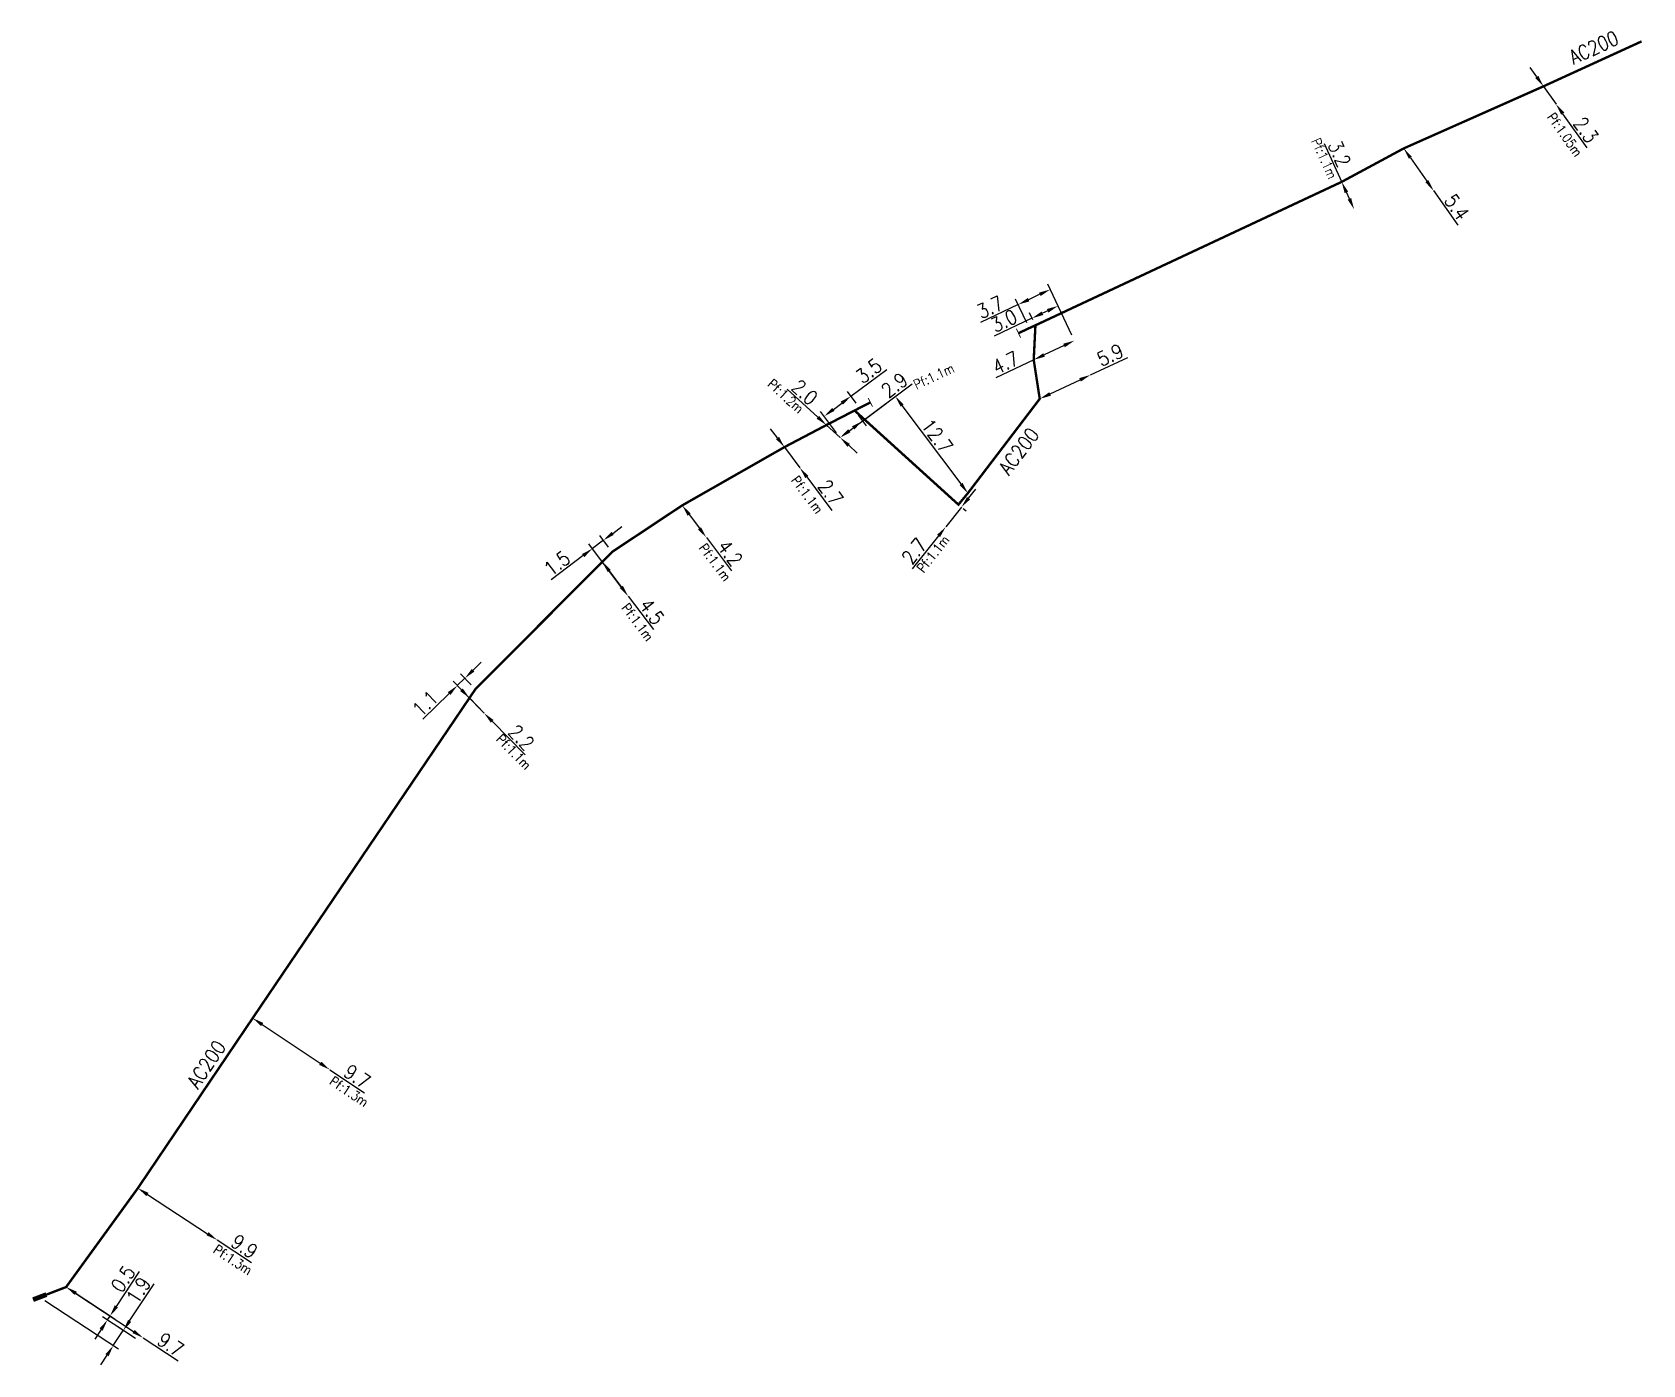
# Model space of a CAD drawing. Header units: millimetres. Extents: x 132993 to 134000, y 129004 to 130000.
# Drawn here: x 133831.8 to 134000.1, y 129646.3 to 129785.7 of the extents above; entities that cross this region are included whole.
import ezdxf
from ezdxf.enums import TextEntityAlignment as Align

# ---------------------------------------------------------------- set-up
doc = ezdxf.new("R2010")
doc.units = ezdxf.units.MM
doc.header["$PDMODE"] = 34
doc.layers.get('0').update_dxf_attribs({"linetype": 'CONTINUOUS'})
doc.layers.get('DefPoints').update_dxf_attribs({"linetype": 'CONTINUOUS', "lineweight": 0})
doc.layers.add('G_120', color=4, linetype='CONTINUOUS')
doc.layers.add('G_340', color=7, linetype='CONTINUOUS')
doc.styles.add('G_ROMANS', font='ROMANS.SHX', dxfattribs={"width": 0.75})
doc.styles.get("Standard").update_dxf_attribs({"font": 'romans.shx', "width": 0.85})
doc.linetypes.add('G_typB_AP', pattern='A,5,-0.3,["o",Standard,S=1.5,R=0,X=0,Y=-0.5],-1.65', length=6.95)
doc.dimstyles.get("Standard").update_dxf_attribs({"dimtxt": 1.5, "dimasz": 1.2, "dimexe": 0.625, "dimexo": 0.625, "dimgap": 0.25, "dimtad": 1, "dimdec": 1, "dimzin": 0, "dimdsep": 46, "dimtxsty": 'Standard', "dimcen": -0.5, "dimadec": 0, "dimazin": 0, "dimtfac": 1, "dimtdec": 1, "dimtmove": 0, "dimatfit": 3, "dimfxl": 0, "dimtolj": 1, "dimtzin": 0, "dimarcsym": 0})

msp = doc.modelspace()

# ---------------------------------------------------------------- texts
at = {"layer": 'G_120', "linetype": 'Continuous', "width": 0.85}
for rotation, p in [(24.5935, (133995, 129784.09)), (52.7651, (133934.9, 129741.88)), (55.9868, (133849.98, 129677.76))]:
    msp.add_text('AC200', height=1.5, rotation=rotation, dxfattribs=at).set_placement(p, align=Align.MIDDLE)
at = {"layer": 'G_120', "linetype": 'G_typB_AP', "char_height": 1, "attachment_point": 7}
for s, insert, rotation in [('Pf:1.05m', (133990.07, 129776.82), 305.1413), ('Pf:1.1m', (133965.45, 129774.32), 294.4054)]:
    msp.add_mtext(s, dxfattribs=dict(at, insert=insert, rotation=rotation))
at = {"layer": 'G_120', "linetype": 'Continuous', "char_height": 1}
for s, insert, attachment_point, rotation in [('\\A1;Pf:1.1m', (133924.2, 129748.31), 7, 25.0149), ('Pf:1.2m', (133909.23, 129749.52), 1, 317.5911), ('Pf:1.1m', (133911.85, 129739.42), 1, 306.8665), ('Pf:1.1m', (133902.22, 129732.34), 1, 306.8319), ('\\A1;Pf:1.1m', (133924.94, 129729.07), 7, 51.4882), ('Pf:1.1m', (133894.11, 129726.09), 1, 306.952), ('Pf:1.1m', (133880.91, 129712.38), 1, 314.2573), ('Pf:1.3m', (133863.32, 129676.58), 1, 326.2425), ('Pf:1.3m', (133851.16, 129658.96), 1, 326.8173)]:
    msp.add_mtext(s, dxfattribs=dict(at, insert=insert, attachment_point=attachment_point, rotation=rotation))

# ---------------------------------------------------------------- blocks, each defined once
blk = doc.blocks.new('*D104')
at = {"layer": 'DefPoints', "color": 0, "linetype": 'Continuous', "transparency": 16777216}
for p in [(133968.65, 129770.04), (133969.95, 129767.17), (133969.95, 129767.17)]:
    blk.add_point(p, dxfattribs=at)
at = {"layer": 'G_120', "color": 0, "linetype": 'Continuous', "lineweight": -2, "transparency": 16777216}
for p, q in [((133968.65, 129770.04), (133966.84, 129774.02)), ((133969.46, 129768.26), (133969.15, 129768.95)), ((133969.22, 129770.3), (133969.22, 129770.3)), ((133970.52, 129767.43), (133970.52, 129767.43))]:
    blk.add_line(p, q, dxfattribs=at)
at = {"layer": 'G_120', "color": 0, "linetype": 'Continuous', "transparency": 16777216}
for points in [[(133969.33, 129769.03), (133968.96, 129768.86), (133968.65, 129770.04)], [(133969.64, 129768.35), (133969.27, 129768.18), (133969.95, 129767.17)]]:
    blk.add_solid(points, dxfattribs=at)
at = {"layer": 'G_120', "color": 0, "linetype": 'Continuous', "transparency": 16777216, "insert": (133968.41, 129772.99), "char_height": 1.5, "attachment_point": 5, "rotation": 294.4115}
blk.add_mtext('\\A1;3.2', dxfattribs=at)
blk = doc.blocks.new('*D105')
at = {"layer": 'DefPoints', "color": 0, "linetype": 'Continuous', "transparency": 16777216}
for p in [(133910.4, 129742.3), (133912.02, 129740.14), (133912.02, 129740.14)]:
    blk.add_point(p, dxfattribs=at)
at = {"layer": 'G_120', "color": 0, "linetype": 'Continuous', "lineweight": -2, "transparency": 16777216}
for p, q in [((133909.68, 129743.26), (133908.96, 129744.22)), ((133910.4, 129742.3), (133912.02, 129740.14)), ((133912.74, 129739.18), (133915.37, 129735.69))]:
    blk.add_line(p, q, dxfattribs=at)
at = {"layer": 'G_120', "color": 0, "linetype": 'Continuous', "transparency": 16777216}
for points in [[(133909.84, 129743.38), (133909.52, 129743.14), (133910.4, 129742.3)], [(133912.9, 129739.3), (133912.58, 129739.06), (133912.02, 129740.14)]]:
    blk.add_solid(points, dxfattribs=at)
at = {"layer": 'G_120', "color": 0, "linetype": 'Continuous', "transparency": 16777216, "insert": (133915.22, 129737.55), "char_height": 1.5, "attachment_point": 5, "rotation": 306.8665}
blk.add_mtext('\\A1;2.7', dxfattribs=at)
blk = doc.blocks.new('*D106')
at = {"layer": 'DefPoints', "color": 0, "linetype": 'Continuous', "transparency": 16777216}
for p in [(133891.37, 129730.31), (133894.07, 129726.72), (133894.07, 129726.72)]:
    blk.add_point(p, dxfattribs=at)
at = {"layer": 'G_120', "color": 0, "linetype": 'Continuous', "lineweight": -2, "transparency": 16777216}
for p, q in [((133891.87, 129730.69), (133891.87, 129730.69)), ((133892.09, 129729.35), (133893.35, 129727.68)), ((133894.07, 129726.72), (133896.7, 129723.22)), ((133894.57, 129727.09), (133894.57, 129727.09))]:
    blk.add_line(p, q, dxfattribs=at)
at = {"layer": 'G_120', "color": 0, "linetype": 'Continuous', "transparency": 16777216}
for points in [[(133892.25, 129729.47), (133891.93, 129729.23), (133891.37, 129730.31)], [(133893.51, 129727.8), (133893.19, 129727.56), (133894.07, 129726.72)]]:
    blk.add_solid(points, dxfattribs=at)
at = {"layer": 'G_120', "color": 0, "linetype": 'Continuous', "transparency": 16777216, "insert": (133896.55, 129725.09), "char_height": 1.5, "attachment_point": 5, "rotation": 306.9519}
blk.add_mtext('\\A1;4.5', dxfattribs=at)
blk = doc.blocks.new('*D107')
at = {"layer": 'DefPoints', "color": 0, "linetype": 'Continuous', "transparency": 16777216}
for p in [(133890.33, 129731.69), (133892.4, 129731.35), (133894.07, 129726.71)]:
    blk.add_point(p, dxfattribs=at)
at = {"layer": 'G_120', "color": 0, "linetype": 'Continuous', "lineweight": -2, "transparency": 16777216}
for p, q in [((133892.45, 129733.28), (133893.4, 129734)), ((133893.7, 129727.21), (133889.95, 129732.19)), ((133891.49, 129732.56), (133890.33, 129731.69)), ((133892.02, 129731.85), (133891.11, 129733.06)), ((133889.37, 129730.96), (133886.02, 129728.44))]:
    blk.add_line(p, q, dxfattribs=at)
at = {"layer": 'G_120', "color": 0, "linetype": 'Continuous', "transparency": 16777216}
for points in [[(133892.32, 129733.44), (133892.57, 129733.12), (133891.49, 129732.56)], [(133889.25, 129731.12), (133889.49, 129730.8), (133890.33, 129731.69)]]:
    blk.add_solid(points, dxfattribs=at)
at = {"layer": 'G_120', "color": 0, "linetype": 'Continuous', "transparency": 16777216, "insert": (133886.62, 129730.14), "char_height": 1.5, "attachment_point": 5, "rotation": 36.9899}
blk.add_mtext('\\A1;1.5', dxfattribs=at)
blk = doc.blocks.new('*D108')
at = {"layer": 'DefPoints', "color": 0, "linetype": 'Continuous', "transparency": 16777216}
for p in [(133877.48, 129716.07), (133879.01, 129714.49), (133879.01, 129714.49)]:
    blk.add_point(p, dxfattribs=at)
at = {"layer": 'G_120', "color": 0, "linetype": 'Continuous', "lineweight": -2, "transparency": 16777216}
for p, q in [((133876.64, 129716.93), (133875.8, 129717.78)), ((133877.48, 129716.07), (133879.01, 129714.49)), ((133879.85, 129713.63), (133883.29, 129710.11))]:
    blk.add_line(p, q, dxfattribs=at)
at = {"layer": 'G_120', "color": 0, "linetype": 'Continuous', "transparency": 16777216}
for points in [[(133876.78, 129717.06), (133876.5, 129716.79), (133877.48, 129716.07)], [(133879.99, 129713.77), (133879.71, 129713.49), (133879.01, 129714.49)]]:
    blk.add_solid(points, dxfattribs=at)
at = {"layer": 'G_120', "color": 0, "linetype": 'Continuous', "transparency": 16777216, "insert": (133882.9, 129711.94), "char_height": 1.5, "attachment_point": 5, "rotation": 314.2573}
blk.add_mtext('\\A1;2.2', dxfattribs=at)
blk = doc.blocks.new('*D109')
at = {"layer": 'DefPoints', "color": 0, "linetype": 'Continuous', "transparency": 16777216}
for p in [(133876.21, 129717.36), (133878.11, 129717), (133879.01, 129714.49)]:
    blk.add_point(p, dxfattribs=at)
at = {"layer": 'G_120', "color": 0, "linetype": 'Continuous', "lineweight": -2, "transparency": 16777216}
for p, q in [((133877.67, 129717.44), (133876.56, 129718.58)), ((133877.86, 129718.97), (133878.72, 129719.81)), ((133875.35, 129716.53), (133872.61, 129713.86)), ((133878.58, 129714.94), (133875.78, 129717.81)), ((133877, 129718.13), (133876.21, 129717.36))]:
    blk.add_line(p, q, dxfattribs=at)
at = {"layer": 'G_120', "color": 0, "linetype": 'Continuous', "transparency": 16777216}
for points in [[(133877.72, 129719.11), (133878, 129718.83), (133877, 129718.13)], [(133875.21, 129716.67), (133875.49, 129716.38), (133876.21, 129717.36)]]:
    blk.add_solid(points, dxfattribs=at)
at = {"layer": 'G_120', "color": 0, "linetype": 'Continuous', "transparency": 16777216, "insert": (133872.86, 129715.49), "char_height": 1.5, "attachment_point": 5, "rotation": 44.269}
blk.add_mtext('\\A1;1.1', dxfattribs=at)
blk = doc.blocks.new('*D110')
at = {"layer": 'DefPoints', "color": 0, "linetype": 'Continuous', "transparency": 16777216}
for p in [(133854.82, 129682.59), (133862.88, 129677.2), (133862.88, 129677.2)]:
    blk.add_point(p, dxfattribs=at)
at = {"layer": 'G_120', "color": 0, "linetype": 'Continuous', "lineweight": -2, "transparency": 16777216}
for p, q in [((133855.17, 129683.11), (133855.17, 129683.11)), ((133855.82, 129681.92), (133861.88, 129677.87)), ((133862.88, 129677.2), (133866.52, 129674.77))]:
    blk.add_line(p, q, dxfattribs=at)
at = {"layer": 'G_120', "color": 0, "linetype": 'Continuous', "transparency": 16777216}
for points in [[(133855.93, 129682.09), (133855.7, 129681.76), (133854.82, 129682.59)], [(133862, 129678.03), (133861.77, 129677.7), (133862.88, 129677.2)]]:
    blk.add_solid(points, dxfattribs=at)
at = {"layer": 'G_120', "color": 0, "linetype": 'Continuous', "transparency": 16777216, "insert": (133865.75, 129676.48), "char_height": 1.5, "attachment_point": 5, "rotation": 326.2425}
blk.add_mtext('\\A1;9.7', dxfattribs=at)
blk = doc.blocks.new('*D112')
at = {"layer": 'DefPoints', "color": 0, "linetype": 'Continuous', "transparency": 16777216}
for p in [(133842.82, 129664.81), (133851.11, 129659.39), (133851.11, 129659.39)]:
    blk.add_point(p, dxfattribs=at)
at = {"layer": 'G_120', "color": 0, "linetype": 'Continuous', "lineweight": -2, "transparency": 16777216}
for p, q in [((133843.82, 129664.15), (133850.1, 129660.04)), ((133851.11, 129659.39), (133854.71, 129657.03))]:
    blk.add_line(p, q, dxfattribs=at)
at = {"layer": 'G_120', "color": 0, "linetype": 'Continuous', "transparency": 16777216}
for points in [[(133843.93, 129664.32), (133843.71, 129663.98), (133842.82, 129664.81)], [(133850.21, 129660.21), (133849.99, 129659.88), (133851.11, 129659.39)]]:
    blk.add_solid(points, dxfattribs=at)
at = {"layer": 'G_120', "color": 0, "linetype": 'Continuous', "transparency": 16777216, "insert": (133853.96, 129658.72), "char_height": 1.5, "attachment_point": 5, "rotation": 326.8173}
blk.add_mtext('\\A1;9.9', dxfattribs=at)
blk = doc.blocks.new('*D113')
at = {"layer": 'DefPoints', "color": 0, "linetype": 'Continuous', "transparency": 16777216}
for p in [(133835.32, 129654.47), (133843.38, 129649.15), (133843.38, 129649.15)]:
    blk.add_point(p, dxfattribs=at)
at = {"layer": 'G_120', "color": 0, "linetype": 'Continuous', "lineweight": -2, "transparency": 16777216}
for p, q in [((133836.33, 129653.81), (133842.38, 129649.82)), ((133843.38, 129649.15), (133847.03, 129646.75))]:
    blk.add_line(p, q, dxfattribs=at)
at = {"layer": 'G_120', "color": 0, "linetype": 'Continuous', "transparency": 16777216}
for points in [[(133836.44, 129653.98), (133836.22, 129653.64), (133835.32, 129654.47)], [(133842.49, 129649.98), (133842.27, 129649.65), (133843.38, 129649.15)]]:
    blk.add_solid(points, dxfattribs=at)
at = {"layer": 'G_120', "color": 0, "linetype": 'Continuous', "transparency": 16777216, "insert": (133846.25, 129648.45), "char_height": 1.5, "attachment_point": 5, "rotation": 326.577}
blk.add_mtext('\\A1;9.7', dxfattribs=at)
blk = doc.blocks.new('*D114')
at = {"layer": 'DefPoints', "color": 0, "linetype": 'Continuous', "transparency": 16777216}
for p in [(133835.32, 129654.47), (133839.64, 129651.03), (133843.1, 129648.74)]:
    blk.add_point(p, dxfattribs=at)
at = {"layer": 'G_120', "color": 0, "linetype": 'Continuous', "lineweight": -2, "transparency": 16777216}
for p, q in [((133840.57, 129652.45), (133842.98, 129656.09)), ((133835.85, 129654.13), (133840.43, 129651.1)), ((133842.58, 129649.08), (133839.11, 129651.37)), ((133839.64, 129651.03), (133839.91, 129651.44)), ((133838.97, 129650.02), (133838.31, 129649.02))]:
    blk.add_line(p, q, dxfattribs=at)
at = {"layer": 'G_120', "color": 0, "linetype": 'Continuous', "transparency": 16777216}
for points in [[(133840.4, 129652.56), (133840.74, 129652.33), (133839.91, 129651.44)], [(133838.81, 129650.13), (133839.14, 129649.91), (133839.64, 129651.03)]]:
    blk.add_solid(points, dxfattribs=at)
at = {"layer": 'G_120', "color": 0, "linetype": 'Continuous', "transparency": 16777216, "insert": (133841.27, 129655.32), "char_height": 1.5, "attachment_point": 5, "rotation": 56.577}
blk.add_mtext('\\A1;0.5', dxfattribs=at)
blk = doc.blocks.new('G_340_07')
at = {"color": 0, "linetype": 'Continuous', "lineweight": 0, "const_width": 0.25, "flags": 128}
blk.add_lwpolyline([(0, 0), (1.25, 0)], dxfattribs=at)
at = {"color": 0, "linetype": 'Continuous', "lineweight": 0, "flags": 128}
blk.add_lwpolyline([(1.25, -0.5), (1.25, 0.5)], dxfattribs=at)
at = {"color": 0, "linetype": 'Continuous', "lineweight": 0, "style": 'G_ROMANS', "width": 0.75, "flags": 3}
for tag, p in [('DEF_LEG', (0, -5)), ('DEF_COUP', (0, -7.5)), ('DEF_TYPE', (0, -10))]:
    blk.add_attdef(tag, text='', height=1.2, dxfattribs=at).set_placement(p, align=Align.MIDDLE)
blk = doc.blocks.new('*D130')
at = {"layer": 'DefPoints', "color": 0, "linetype": 'Continuous', "transparency": 16777216}
for p in [(133989.74, 129780.03), (133991.06, 129778.15), (133991.06, 129778.15)]:
    blk.add_point(p, dxfattribs=at)
at = {"layer": 'G_120', "color": 0, "linetype": 'Continuous', "lineweight": -2, "transparency": 16777216}
for p, q in [((133989.05, 129781.01), (133988.36, 129782)), ((133989.74, 129780.03), (133991.06, 129778.15)), ((133991.75, 129777.17), (133994.27, 129773.6))]:
    blk.add_line(p, q, dxfattribs=at)
at = {"layer": 'G_120', "color": 0, "linetype": 'Continuous', "transparency": 16777216}
for points in [[(133989.21, 129781.13), (133988.88, 129780.9), (133989.74, 129780.03)], [(133991.92, 129777.29), (133991.59, 129777.06), (133991.06, 129778.15)]]:
    blk.add_solid(points, dxfattribs=at)
at = {"layer": 'G_120', "color": 0, "linetype": 'Continuous', "transparency": 16777216, "insert": (133994.17, 129775.47), "char_height": 1.5, "attachment_point": 5, "rotation": 305.1413}
blk.add_mtext('\\A1;2.3', dxfattribs=at)
blk = doc.blocks.new('*D131')
at = {"layer": 'DefPoints', "color": 0, "linetype": 'Continuous', "transparency": 16777216}
for p in [(133975.14, 129773.54), (133978.25, 129769.13), (133978.25, 129769.13)]:
    blk.add_point(p, dxfattribs=at)
at = {"layer": 'G_120', "color": 0, "linetype": 'Continuous', "lineweight": -2, "transparency": 16777216}
for p, q in [((133975.83, 129772.56), (133977.55, 129770.11)), ((133978.25, 129769.13), (133980.8, 129765.51))]:
    blk.add_line(p, q, dxfattribs=at)
at = {"layer": 'G_120', "color": 0, "linetype": 'Continuous', "transparency": 16777216}
for points in [[(133975.99, 129772.68), (133975.67, 129772.45), (133975.14, 129773.54)], [(133977.72, 129770.23), (133977.39, 129770), (133978.25, 129769.13)]]:
    blk.add_solid(points, dxfattribs=at)
at = {"layer": 'G_120', "color": 0, "linetype": 'Continuous', "transparency": 16777216, "insert": (133980.68, 129767.4), "char_height": 1.5, "attachment_point": 5, "rotation": 305.1413}
blk.add_mtext('\\A1;5.4', dxfattribs=at)
blk = doc.blocks.new('*D132')
at = {"layer": 'DefPoints', "color": 0, "linetype": 'Continuous', "transparency": 16777216}
for p in [(133899.72, 129736.21), (133902.24, 129732.85), (133902.24, 129732.85)]:
    blk.add_point(p, dxfattribs=at)
at = {"layer": 'G_120', "color": 0, "linetype": 'Continuous', "lineweight": -2, "transparency": 16777216}
for p, q in [((133900.44, 129735.25), (133901.52, 129733.81)), ((133902.24, 129732.85), (133904.86, 129729.35))]:
    blk.add_line(p, q, dxfattribs=at)
at = {"layer": 'G_120', "color": 0, "linetype": 'Continuous', "transparency": 16777216}
for points in [[(133900.6, 129735.37), (133900.28, 129735.13), (133899.72, 129736.21)], [(133901.68, 129733.93), (133901.36, 129733.69), (133902.24, 129732.85)]]:
    blk.add_solid(points, dxfattribs=at)
at = {"layer": 'G_120', "color": 0, "linetype": 'Continuous', "transparency": 16777216, "insert": (133904.71, 129731.22), "char_height": 1.5, "attachment_point": 5, "rotation": 306.8319}
blk.add_mtext('\\A1;4.2', dxfattribs=at)
blk = doc.blocks.new('*D161')
at = {"layer": 'DefPoints', "color": 0, "linetype": 'Continuous', "ltscale": 0.05, "transparency": 16777216}
for p in [(133832.57, 129653.42), (133841.3, 129649.93), (133843.1, 129648.74)]:
    blk.add_point(p, dxfattribs=at)
at = {"layer": 'G_340', "color": 0, "linetype": 'Continuous', "lineweight": -2, "ltscale": 0.05, "transparency": 16777216}
for p, q in [((133841.96, 129650.93), (133844.52, 129654.81)), ((133833.09, 129653.07), (133840.78, 129648)), ((133840.25, 129648.34), (133841.3, 129649.93)), ((133842.58, 129649.08), (133840.78, 129650.27)), ((133839.59, 129647.34), (133838.93, 129646.34))]:
    blk.add_line(p, q, dxfattribs=at)
at = {"layer": 'G_340', "color": 0, "linetype": 'Continuous', "ltscale": 0.05, "transparency": 16777216}
for points in [[(133841.8, 129651.04), (133842.13, 129650.82), (133841.3, 129649.93)], [(133839.43, 129647.45), (133839.76, 129647.23), (133840.25, 129648.34)]]:
    blk.add_solid(points, dxfattribs=at)
at = {"layer": 'G_340', "color": 0, "linetype": 'Continuous', "ltscale": 0.05, "transparency": 16777216, "insert": (133842.88, 129654.14), "char_height": 1.5, "attachment_point": 5, "rotation": 56.577}
blk.add_mtext('\\A1;1.9', dxfattribs=at)
blk = doc.blocks.new('*D162')
at = {"layer": 'DefPoints', "color": 0, "linetype": 'Continuous', "transparency": 16777216}
for p in [(133914.79, 129744.61), (133916.23, 129743.3), (133916.23, 129743.3)]:
    blk.add_point(p, dxfattribs=at)
at = {"layer": 'G_120', "color": 0, "linetype": 'Continuous', "lineweight": -2, "transparency": 16777216}
for p, q in [((133913.91, 129745.42), (133910.68, 129748.37)), ((133916.23, 129743.3), (133914.79, 129744.61)), ((133915.21, 129745.07), (133915.21, 129745.07)), ((133916.65, 129743.76), (133916.65, 129743.76)), ((133917.12, 129742.49), (133918, 129741.68))]:
    blk.add_line(p, q, dxfattribs=at)
at = {"layer": 'G_120', "color": 0, "linetype": 'Continuous', "transparency": 16777216}
for points in [[(133914.04, 129745.57), (133913.77, 129745.27), (133914.79, 129744.61)], [(133917.25, 129742.63), (133916.98, 129742.34), (133916.23, 129743.3)]]:
    blk.add_solid(points, dxfattribs=at)
at = {"layer": 'G_120', "color": 0, "linetype": 'Continuous', "transparency": 16777216, "insert": (133912.52, 129748.04), "char_height": 1.5, "attachment_point": 5, "rotation": 317.5903}
blk.add_mtext('\\A1;2.0', dxfattribs=at)
blk = doc.blocks.new('*D163')
at = {"layer": 'DefPoints', "color": 0, "linetype": 'Continuous', "transparency": 16777216}
for p in [(133917.73, 129746.13), (133916.23, 129743.3), (133916.23, 129743.3)]:
    blk.add_point(p, dxfattribs=at)
at = {"layer": 'G_120', "color": 0, "linetype": 'Continuous', "lineweight": -2, "transparency": 16777216}
for p, q in [((133918.55, 129745.03), (133923.74, 129748.92)), ((133918.11, 129745.63), (133918.93, 129744.53)), ((133917.19, 129744.02), (133917.59, 129744.31)), ((133916.61, 129742.8), (133916.61, 129742.8))]:
    blk.add_line(p, q, dxfattribs=at)
at = {"layer": 'G_120', "color": 0, "linetype": 'Continuous', "transparency": 16777216}
for points in [[(133917.07, 129744.18), (133917.31, 129743.85), (133916.23, 129743.3)], [(133917.47, 129744.47), (133917.71, 129744.15), (133918.55, 129745.03)]]:
    blk.add_solid(points, dxfattribs=at)
at = {"layer": 'G_120', "color": 0, "linetype": 'Continuous', "transparency": 16777216, "insert": (133921.9, 129748.79), "char_height": 1.5, "attachment_point": 5, "rotation": 36.837}
blk.add_mtext('\\A1;2.9', dxfattribs=at)
blk = doc.blocks.new('*D164')
at = {"layer": 'DefPoints', "color": 0, "linetype": 'Continuous', "transparency": 16777216}
for p in [(133928.58, 129736.29), (133927.26, 129733.95), (133927.26, 129733.95)]:
    blk.add_point(p, dxfattribs=at)
at = {"layer": 'G_120', "color": 0, "linetype": 'Continuous', "lineweight": -2, "transparency": 16777216}
for p, q in [((133929.66, 129736.97), (133930.41, 129737.91)), ((133928.91, 129736.03), (133927.26, 129733.95)), ((133929.07, 129735.9), (133929.4, 129735.64)), ((133926.51, 129733.01), (133923.77, 129729.56))]:
    blk.add_line(p, q, dxfattribs=at)
at = {"layer": 'G_120', "color": 0, "linetype": 'Continuous', "transparency": 16777216}
for points in [[(133929.5, 129737.09), (133929.82, 129736.84), (133928.91, 129736.03)], [(133926.36, 129733.14), (133926.67, 129732.89), (133927.26, 129733.95)]]:
    blk.add_solid(points, dxfattribs=at)
at = {"layer": 'G_120', "color": 0, "linetype": 'Continuous', "transparency": 16777216, "insert": (133923.97, 129731.42), "char_height": 1.5, "attachment_point": 5, "rotation": 51.4882}
blk.add_mtext('\\A1;2.7', dxfattribs=at)
blk = doc.blocks.new('*D165')
at = {"layer": 'DefPoints', "color": 0, "linetype": 'Continuous', "transparency": 16777216}
for p in [(133940.71, 129753.44), (133940.71, 129753.44), (133936.46, 129751.43)]:
    blk.add_point(p, dxfattribs=at)
at = {"layer": 'G_120', "color": 0, "linetype": 'Continuous', "lineweight": -2, "transparency": 16777216}
for p, q in [((133939.63, 129752.92), (133937.54, 129751.94)), ((133936.46, 129751.43), (133932.5, 129749.56))]:
    blk.add_line(p, q, dxfattribs=at)
at = {"layer": 'G_120', "color": 0, "linetype": 'Continuous', "transparency": 16777216}
for points in [[(133937.46, 129752.12), (133937.63, 129751.76), (133936.46, 129751.43)], [(133939.54, 129753.11), (133939.71, 129752.74), (133940.71, 129753.44)]]:
    blk.add_solid(points, dxfattribs=at)
at = {"layer": 'G_120', "color": 0, "linetype": 'Continuous', "transparency": 16777216, "insert": (133933.51, 129751.14), "char_height": 1.5, "attachment_point": 5, "rotation": 25.2613}
blk.add_mtext('\\A1;4.7', dxfattribs=at)
blk = doc.blocks.new('*D166')
at = {"layer": 'DefPoints', "color": 0, "linetype": 'Continuous', "transparency": 16777216}
for p in [(133942.39, 129749.85), (133942.39, 129749.85), (133937.09, 129747.35)]:
    blk.add_point(p, dxfattribs=at)
at = {"layer": 'G_120', "color": 0, "linetype": 'Continuous', "lineweight": -2, "transparency": 16777216}
for p, q in [((133942.39, 129749.85), (133946.29, 129751.69)), ((133938.18, 129747.86), (133941.3, 129749.34))]:
    blk.add_line(p, q, dxfattribs=at)
at = {"layer": 'G_120', "color": 0, "linetype": 'Continuous', "transparency": 16777216}
for points in [[(133941.22, 129749.52), (133941.39, 129749.16), (133942.39, 129749.85)], [(133938.09, 129748.04), (133938.26, 129747.68), (133937.09, 129747.35)]]:
    blk.add_solid(points, dxfattribs=at)
at = {"layer": 'G_120', "color": 0, "linetype": 'Continuous', "transparency": 16777216, "insert": (133944.45, 129751.93), "char_height": 1.5, "attachment_point": 5, "rotation": 25.2613}
blk.add_mtext('\\A1;5.9', dxfattribs=at)
blk = doc.blocks.new('*D167')
at = {"layer": 'DefPoints', "color": 0, "linetype": 'Continuous', "transparency": 16777216}
for p in [(133939, 129757.07), (133936.64, 129755.04), (133940.71, 129753.44)]:
    blk.add_point(p, dxfattribs=at)
at = {"layer": 'G_120', "color": 0, "linetype": 'Continuous', "lineweight": -2, "transparency": 16777216}
for p, q in [((133940.45, 129754), (133938.74, 129757.63)), ((133936.28, 129755.78), (133932.33, 129753.92)), ((133936.37, 129755.6), (133936.02, 129756.35)), ((133937.92, 129756.55), (133937.37, 129756.3))]:
    blk.add_line(p, q, dxfattribs=at)
at = {"layer": 'G_120', "color": 0, "linetype": 'Continuous', "transparency": 16777216}
for points in [[(133937.83, 129756.74), (133938, 129756.37), (133939, 129757.07)], [(133937.28, 129756.48), (133937.46, 129756.12), (133936.28, 129755.78)]]:
    blk.add_solid(points, dxfattribs=at)
at = {"layer": 'G_120', "color": 0, "linetype": 'Continuous', "transparency": 16777216, "insert": (133933.34, 129755.5), "char_height": 1.5, "attachment_point": 5, "rotation": 25.2613}
blk.add_mtext('\\A1;3.0', dxfattribs=at)
blk = doc.blocks.new('*D168')
at = {"layer": 'DefPoints', "color": 0, "linetype": 'Continuous', "transparency": 16777216}
for p in [(133938.19, 129758.79), (133936, 129754.75), (133940.71, 129753.44)]:
    blk.add_point(p, dxfattribs=at)
at = {"layer": 'G_340', "color": 0, "linetype": 'Continuous', "lineweight": -2, "transparency": 16777216}
for p, q in [((133940.45, 129754), (133937.92, 129759.36)), ((133934.84, 129757.21), (133930.89, 129755.34)), ((133935.73, 129755.31), (133934.57, 129757.77)), ((133937.1, 129758.28), (133935.92, 129757.72))]:
    blk.add_line(p, q, dxfattribs=at)
at = {"layer": 'G_340', "color": 0, "linetype": 'Continuous', "transparency": 16777216}
for points in [[(133937.02, 129758.46), (133937.19, 129758.1), (133938.19, 129758.79)], [(133935.84, 129757.9), (133936.01, 129757.54), (133934.84, 129757.21)]]:
    blk.add_solid(points, dxfattribs=at)
at = {"layer": 'G_340', "color": 0, "linetype": 'Continuous', "transparency": 16777216, "insert": (133931.89, 129756.93), "char_height": 1.5, "attachment_point": 5, "rotation": 25.2613}
blk.add_mtext('\\A1;3.7', dxfattribs=at)
blk = doc.blocks.new('G_340_02')
at = {"color": 0, "linetype": 'Continuous'}
blk.add_solid([(-0.75, 0.5), (0.75, 0.5), (-0.75, 0), (0.75, 0)], dxfattribs=at)
at = {"color": 0, "linetype": 'Continuous', "width": 0.75, "flags": 3}
for tag, p in [('DEF_LEG', (0, -4.5)), ('DEF_COUP', (0, -7)), ('DEF_TYPE', (0, -9.5))]:
    blk.add_attdef(tag, text='', height=1.2, dxfattribs=at).set_placement(p, align=Align.MIDDLE)
blk = doc.blocks.new('*D179')
at = {"layer": 'DefPoints', "color": 0, "linetype": 'Continuous', "transparency": 16777216}
for p in [(133914.56, 129745.53), (133918.28, 129746.41), (133916.23, 129743.3)]:
    blk.add_point(p, dxfattribs=at)
at = {"layer": 'G_340', "color": 0, "linetype": 'Continuous', "lineweight": -2, "transparency": 16777216}
for p, q in [((133917.36, 129747.63), (133921.09, 129750.42)), ((133915.52, 129746.25), (133916.4, 129746.91)), ((133917.9, 129746.91), (133916.99, 129748.13)), ((133915.86, 129743.8), (133914.18, 129746.03))]:
    blk.add_line(p, q, dxfattribs=at)
at = {"layer": 'G_340', "color": 0, "linetype": 'Continuous', "transparency": 16777216}
for points in [[(133916.28, 129747.07), (133916.52, 129746.75), (133917.36, 129747.63)], [(133915.4, 129746.41), (133915.64, 129746.09), (133914.56, 129745.53)]]:
    blk.add_solid(points, dxfattribs=at)
at = {"layer": 'G_340', "color": 0, "linetype": 'Continuous', "transparency": 16777216, "insert": (133919.22, 129750.27), "char_height": 1.5, "attachment_point": 5, "rotation": 36.837}
blk.add_mtext('\\A1;3.5', dxfattribs=at)
blk = doc.blocks.new('*D180')
at = {"layer": 'DefPoints', "color": 0, "linetype": 'Continuous', "transparency": 16777216}
for p in [(133921.99, 129747.61), (133916.23, 129743.3), (133929.58, 129737.49)]:
    blk.add_point(p, dxfattribs=at)
at = {"layer": 'G_120', "color": 0, "linetype": 'Continuous', "lineweight": -2, "transparency": 16777216}
for p, q in [((133916.73, 129743.67), (133922.49, 129747.99)), ((133928.86, 129738.45), (133922.71, 129746.65))]:
    blk.add_line(p, q, dxfattribs=at)
at = {"layer": 'G_120', "color": 0, "linetype": 'Continuous', "transparency": 16777216}
for points in [[(133922.87, 129746.77), (133922.55, 129746.53), (133921.99, 129747.61)], [(133929.02, 129738.57), (133928.7, 129738.33), (133929.58, 129737.49)]]:
    blk.add_solid(points, dxfattribs=at)
at = {"layer": 'G_120', "color": 0, "linetype": 'Continuous', "transparency": 16777216, "insert": (133926.35, 129743.46), "char_height": 1.5, "attachment_point": 5, "rotation": 306.8576}
blk.add_mtext('\\A1;12.7', dxfattribs=at)

# ---------------------------------------------------------------- dimensions: what is measured, and where the dimension line sits
at = {"layer": 'G_120', "linetype": 'Continuous'}
for base, p1, p2, angle, picture, middle in [((133991.06, 129778.15), (133989.74, 129780.03), (133991.06, 129778.15), 125.1413, '*D130', (133993.36, 129774.89)), ((133969.95, 129767.17), (133968.65, 129770.04), (133969.95, 129767.17), 114.4115, '*D104', (133967.5, 129772.58)), ((133978.25, 129769.13), (133975.14, 129773.54), (133978.25, 129769.13), 125.1413, '*D131', (133979.87, 129766.83)), ((133939, 129757.07), (133936.64, 129755.04), (133940.71, 129753.44), 205.2613, '*D167', (133933.77, 129754.6)), ((133940.71, 129753.44), (133936.46, 129751.43), (133940.71, 129753.44), 205.2613, '*D165', (133933.94, 129750.24)), ((133942.39, 129749.85), (133937.09, 129747.35), (133942.39, 129749.85), 205.2613, '*D166', (133944.88, 129751.02)), ((133916.23, 129743.3), (133917.73, 129746.13), (133916.23, 129743.3), 36.837, '*D163', (133922.5, 129747.99)), ((133916.23151, 129743.29563), (133914.79166, 129744.61067), (133916.23143, 129743.29553), 137.59028, '*D162', (133911.84893, 129747.29884)), ((133921.99, 129747.61), (133929.58, 129737.49), (133916.23, 129743.3), 306.8576, '*D180', (133925.55, 129742.86)), ((133912.02, 129740.14), (133910.4, 129742.3), (133912.02, 129740.14), 126.8665, '*D105', (133914.42, 129736.95)), ((133927.26, 129733.95), (133928.58, 129736.29), (133927.26, 129733.95), 51.4882, '*D164', (133924.75, 129730.8)), ((133902.24, 129732.85), (133899.72, 129736.21), (133902.24, 129732.85), 126.8319, '*D132', (133903.91, 129730.62)), ((133890.33, 129731.69), (133892.4, 129731.35), (133894.07, 129726.71), 36.9899, '*D107', (133887.22, 129729.34)), ((133894.07, 129726.72), (133891.37, 129730.31), (133894.07, 129726.72), 126.9519, '*D106', (133895.75, 129724.49)), ((133876.21, 129717.36), (133878.11, 129717), (133879.01, 129714.49), 44.269, '*D109', (133873.55, 129714.77)), ((133879.01, 129714.49), (133877.48, 129716.07), (133879.01, 129714.49), 134.2573, '*D108', (133882.18, 129711.24)), ((133862.88, 129677.2), (133854.82, 129682.59), (133862.88, 129677.2), 146.2425, '*D110', (133865.2, 129675.65)), ((133851.11, 129659.39), (133842.82, 129664.81), (133851.11, 129659.39), 146.8173, '*D112', (133853.41, 129657.88)), ((133839.64, 129651.03), (133835.32, 129654.47), (133843.1, 129648.74), 56.577, '*D114', (133842.11, 129654.77)), ((133843.38, 129649.15), (133835.32, 129654.47), (133843.38, 129649.15), 146.577, '*D113', (133845.7, 129647.62))]:
    dim = msp.add_linear_dim(base=base, p1=p1, p2=p2, angle=angle, dimstyle='Standard', dxfattribs=at)
    dim.commit()
    dim.dimension.update_dxf_attribs({"geometry": picture, "text_midpoint": middle, "dimtype": 160})
at = {"layer": 'G_340', "linetype": 'Continuous'}
for base, p1, p2, angle, picture, middle in [((133938.19, 129758.79), (133936, 129754.75), (133940.71, 129753.44), 205.2613, '*D168', (133932.32, 129756.02)), ((133914.56, 129745.53), (133918.28, 129746.41), (133916.23, 129743.3), 36.837, '*D179', (133919.82, 129749.47))]:
    dim = msp.add_linear_dim(base=base, p1=p1, p2=p2, angle=angle, dimstyle='Standard', dxfattribs=at)
    dim.commit()
    dim.dimension.update_dxf_attribs({"geometry": picture, "text_midpoint": middle, "dimtype": 160})
at = {"layer": 'G_340', "linetype": 'Continuous', "ltscale": 0.05}
dim = msp.add_linear_dim(base=(133841.3, 129649.93), p1=(133832.57, 129653.42), p2=(133843.1, 129648.74), angle=236.577, dimstyle='Standard', dxfattribs=at)
dim.commit()
dim.dimension.update_dxf_attribs({"geometry": '*D161', "text_midpoint": (133843.72, 129653.59), "dimtype": 160})

# ---------------------------------------------------------------- linework, layer by layer
at = {"layer": 'G_120', "linetype": 'G_typB_AP', "const_width": 0.25, "flags": 128}
for points in [[(133936, 129754.75), (133936.64, 129755.04), (133936.64, 129755.04), (133968.65, 129770.04), (133975.14, 129773.54), (133975.14, 129773.54), (133989.74, 129780.03), (134000, 129784.73)], [(133917.74, 129746.13), (133928.59, 129736.29), (133929.58, 129737.49), (133937.09, 129747.35), (133936.46, 129751.43), (133936.64, 129755.04)], [(133918.28, 129746.41), (133917.73, 129746.13), (133914.79, 129744.61), (133910.4, 129742.3), (133910.4, 129742.3), (133899.72, 129736.21), (133892.4, 129731.35), (133891.37, 129730.31), (133878.11, 129717), (133877.48, 129716.07), (133854.82, 129682.59), (133842.82, 129664.81), (133835.32, 129654.47), (133833.27, 129653.68)]]:
    msp.add_lwpolyline(points, dxfattribs=at)

# ---------------------------------------------------------------- block references
at = {"layer": 'G_340'}
for p, rotation in [((133936, 129754.75), 205.2613294733677), ((133936, 129754.75), 205.2613294733677), ((133918.28, 129746.41), 27.26624201671359)]:
    msp.add_blockref('G_340_07', p, dxfattribs=dict(at, rotation=rotation))
at = {"layer": 'G_340', "ltscale": 0.05, "rotation": 20.91481581171925}
msp.add_blockref('G_340_02', (133832.65, 129653.18), dxfattribs=at)

msp.set_redraw_order([(e.dxf.handle, doc.entitydb.next_handle()) for e in msp.query("TEXT MTEXT ATTDEF DIMENSION ARC_DIMENSION")])  # texts and dimensions are drawn at this point

doc.saveas('drawing.dxf')
